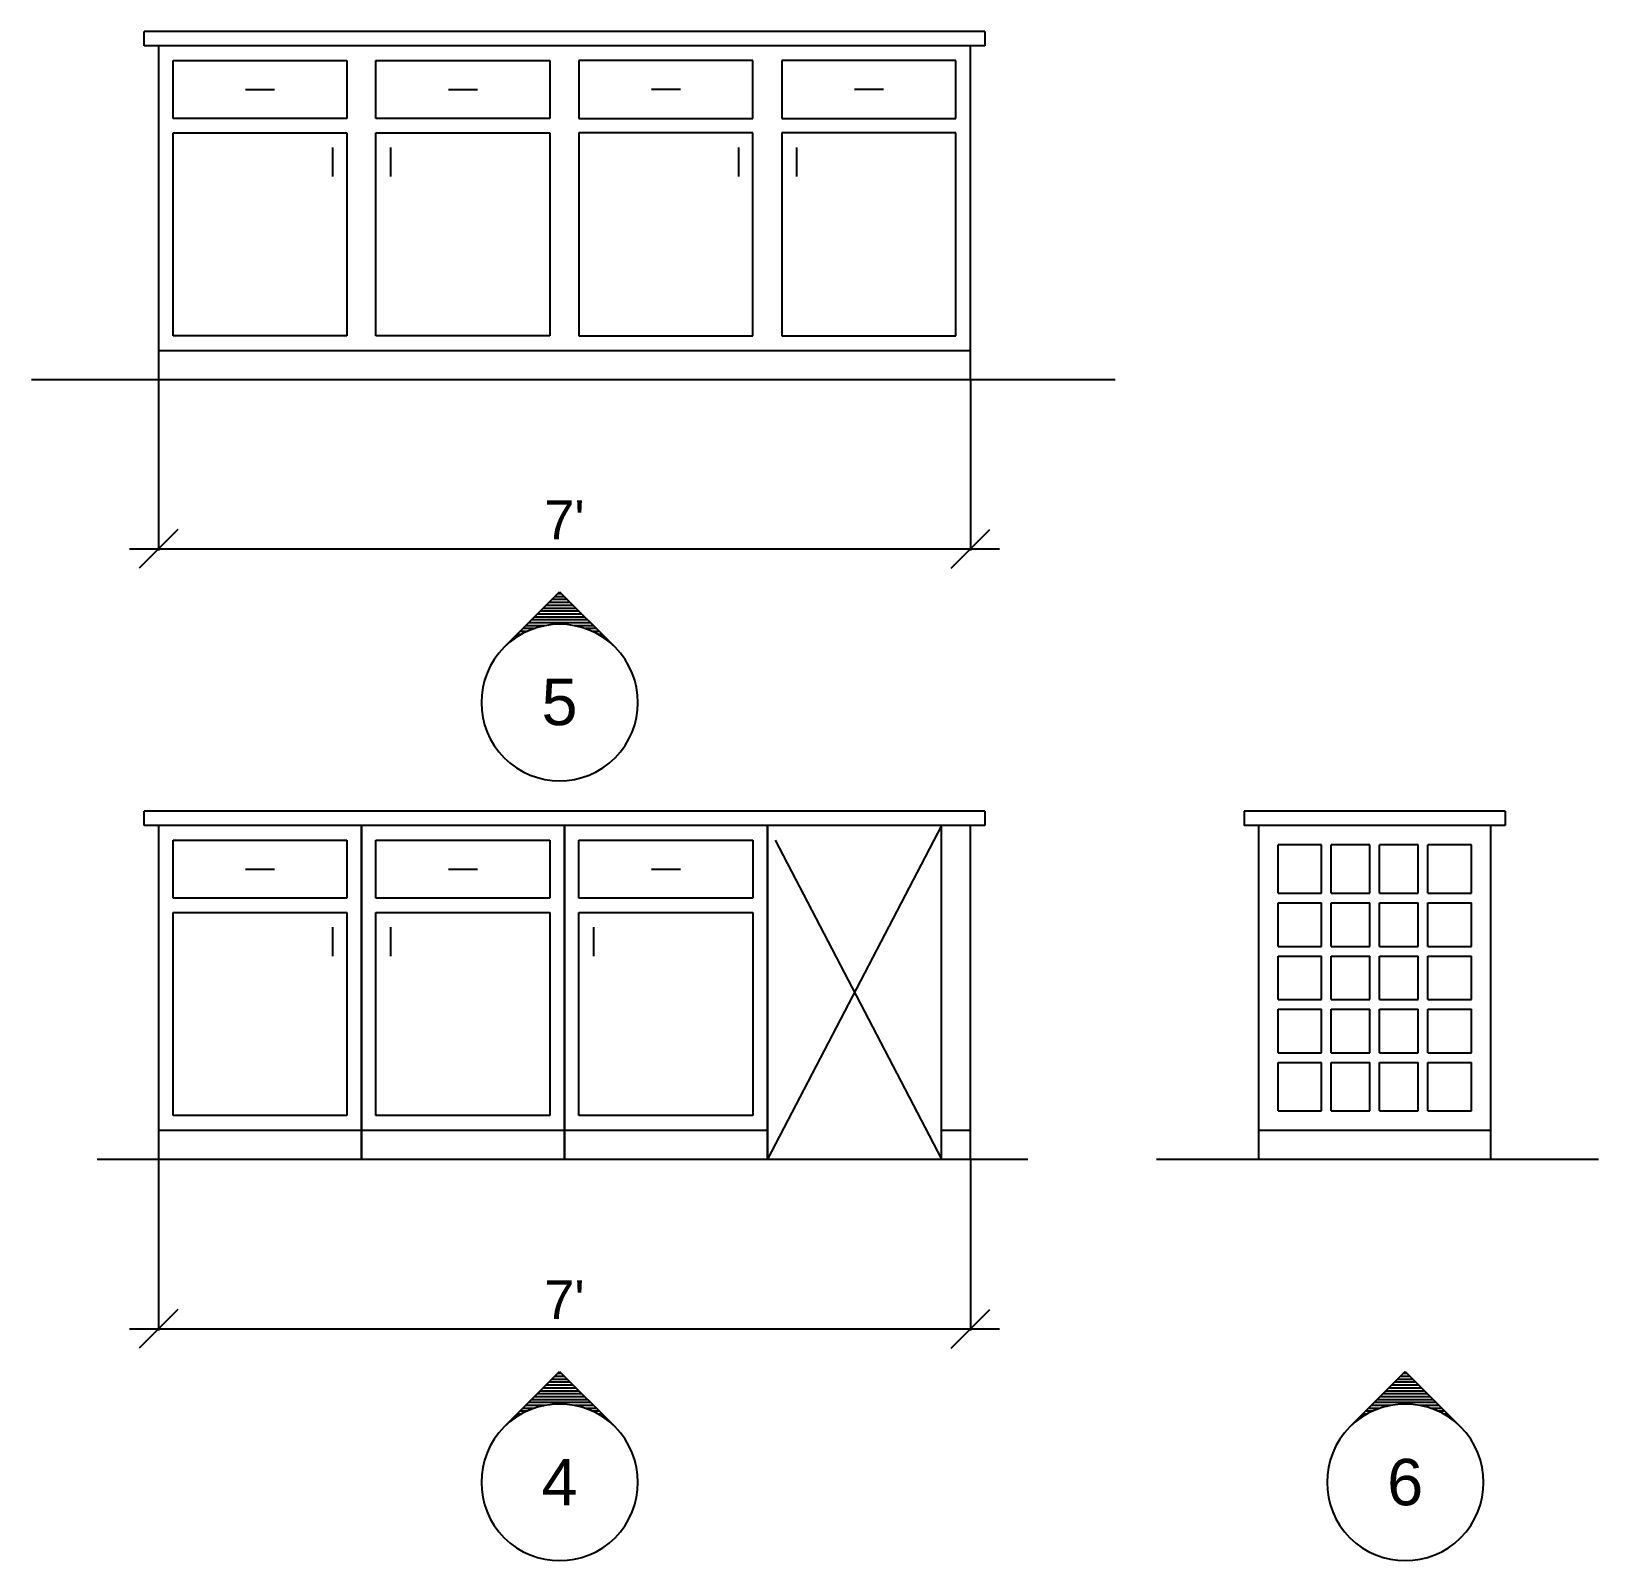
# Model space of a CAD drawing. Header units: inches. Extents: x 13 to 1535, y 73 to 1048.
# Drawn here: x 240.5 to 402.6, y 299 to 457.2 of the extents above; entities that cross this region are included whole.
import ezdxf
from ezdxf.enums import TextEntityAlignment as Align

# ---------------------------------------------------------------- set-up
doc = ezdxf.new("R2010")
doc.units = ezdxf.units.IN
doc.header["$MEASUREMENT"] = 0
doc.layers.add('AR INTERIOR ELEV', color=3, linetype='Continuous')
doc.layers.add('DIMENSIONS', color=240, linetype='Continuous')
doc.styles.add('DIMTXT', font='ARIAL.TTF', dxfattribs={"height": 4})
doc.styles.add('NOTES', font='ARIAL.TTF', dxfattribs={"height": 4})
doc.dimstyles.new('Arch', dxfattribs={"dimtxt": 0.1875, "dimasz": 4, "dimexe": 0.179993, "dimexo": 0.0625, "dimgap": 1, "dimtad": 1, "dimtoh": 1, "dimdec": 4, "dimzin": 0, "dimdsep": 46, "dimlunit": 4, "dimtxsty": 'DIMTXT', "dimblk1": 'OBLIQUE', "dimblk2": 'OBLIQUE', "dimsah": 1, "dimcen": 0.089996, "dimdle": 3, "dimadec": 0, "dimazin": 0, "dimtfac": 1, "dimtdec": 4, "dimtofl": 0, "dimtmove": 0, "dimatfit": 3, "dimldrblk": 'OBLIQUE', "dimfxl": 1, "dimfrac": 2, "dimtolj": 1, "dimtzin": 0, "dimarcsym": 0})

msp = doc.modelspace()

# ---------------------------------------------------------------- texts
at = {"layer": 'AR INTERIOR ELEV', "style": 'NOTES'}
for s, p in [('5', (295.12624, 387.82848)), ('4', (295.12624, 307.16688)), ('6', (382.61607, 307.16688))]:
    msp.add_text(s, height=4.8, dxfattribs=at).set_placement(p, align=Align.MIDDLE)

# ---------------------------------------------------------------- blocks, each defined once
blk = doc.blocks.new('B21')
at = {"layer": 'AR INTERIOR ELEV'}
for p, q in [((21, 34.5), (0, 34.5)), ((0, 34.5), (0, 0)), ((21, 0), (21, 34.5)), ((1.5, 27), (1.5, 33)), ((1.5, 33), (19.5, 33)), ((19.5, 33), (19.5, 27)), ((9, 30), (12, 30)), ((19.5, 27), (1.5, 27)), ((1.5, 4.5), (1.5, 25.5)), ((1.5, 25.5), (19.5, 25.5)), ((19.5, 25.5), (19.5, 4.5)), ((3, 24), (3, 21)), ((19.5, 4.5), (1.5, 4.5)), ((0, 3), (21, 3)), ((0, 0), (21, 0))]:
    blk.add_line(p, q, dxfattribs=at)
blk = doc.blocks.new('_OBLIQUE')
at = {"color": 0, "linetype": 'ByBlock'}
blk.add_line((-0.5, -0.5), (0.5, 0.5), dxfattribs=at)
blk = doc.blocks.new('*D106')
at = {"layer": 'Defpoints', "color": 0}
for p in [(253.64, 340.57), (337.64, 340.57), (337.64, 323.03)]:
    blk.add_point(p, dxfattribs=at)
at = {"layer": 'DIMENSIONS', "color": 0, "lineweight": -2}
for p, q in [((253.64, 340.51), (253.64, 322.85)), ((337.64, 340.51), (337.64, 322.85)), ((250.64, 323.03), (340.64, 323.03))]:
    blk.add_line(p, q, dxfattribs=at)
at = {"layer": 'DIMENSIONS', "color": 0, "lineweight": -2, "xscale": 4, "yscale": 4, "zscale": 4, "rotation": 180}
blk.add_blockref('_OBLIQUE', (253.64, 323.03), dxfattribs=at)
at = {"layer": 'DIMENSIONS', "color": 0, "lineweight": -2, "xscale": 4, "yscale": 4, "zscale": 4}
blk.add_blockref('_OBLIQUE', (337.64, 323.03), dxfattribs=at)
at = {"layer": 'DIMENSIONS', "color": 0, "insert": (295.64, 326.03), "char_height": 4, "attachment_point": 5, "style": 'DIMTXT'}
blk.add_mtext("\\A1;7'", dxfattribs=at)
blk = doc.blocks.new('*D107')
at = {"layer": 'AR INTERIOR ELEV', "color": 0, "lineweight": -2}
for p, q in [((253.64, 421.17), (253.64, 403.52)), ((337.64, 421.17), (337.64, 403.52)), ((250.64, 403.7), (340.64, 403.7))]:
    blk.add_line(p, q, dxfattribs=at)
at = {"layer": 'Defpoints', "color": 0}
for p in [(253.64, 421.23), (337.64, 421.23), (337.64, 403.7)]:
    blk.add_point(p, dxfattribs=at)
at = {"layer": 'AR INTERIOR ELEV', "color": 0, "lineweight": -2, "xscale": 4, "yscale": 4, "zscale": 4, "rotation": 180}
blk.add_blockref('_OBLIQUE', (253.64, 403.7), dxfattribs=at)
at = {"layer": 'AR INTERIOR ELEV', "color": 0, "lineweight": -2, "xscale": 4, "yscale": 4, "zscale": 4}
blk.add_blockref('_OBLIQUE', (337.64, 403.7), dxfattribs=at)
at = {"layer": 'AR INTERIOR ELEV', "color": 0, "insert": (295.64, 406.7), "char_height": 4, "attachment_point": 5, "style": 'DIMTXT'}
blk.add_mtext("\\A1;7'", dxfattribs=at)
blk = doc.blocks.new('*X14')
at = {"color": 0}
for p, q in [((773.91, 756.75), (776.25, 756.75)), ((774.16, 757), (776, 757)), ((774.41, 757.25), (775.75, 757.25)), ((774.66, 757.5), (775.5, 757.5)), ((774.91, 757.75), (775.25, 757.75)), ((772.66, 755.5), (777.5, 755.5)), ((772.91, 755.75), (777.25, 755.75)), ((773.16, 756), (777, 756)), ((773.41, 756.25), (776.75, 756.25)), ((773.66, 756.5), (776.5, 756.5)), ((771.16, 754), (771.35, 754)), ((771.41, 754.25), (771.75, 754.25)), ((771.66, 754.5), (772.24, 754.5)), ((771.91, 754.75), (772.86, 754.75)), ((772.16, 755), (773.78, 755)), ((772.41, 755.25), (777.75, 755.25)), ((776.38, 755), (778, 755)), ((777.3, 754.75), (778.25, 754.75)), ((777.92, 754.5), (778.5, 754.5)), ((778.41, 754.25), (778.75, 754.25)), ((778.81, 754), (779, 754)), ((770.41, 753.25), (770.41, 753.25)), ((770.66, 753.5), (770.68, 753.5)), ((770.91, 753.75), (770.99, 753.75)), ((779.16, 753.75), (779.25, 753.75)), ((779.47, 753.5), (779.5, 753.5)), ((779.75, 753.25), (779.75, 753.25))]:
    blk.add_line(p, q, dxfattribs=at)

# ---------------------------------------------------------------- dimensions: what is measured, and where the dimension line sits
at = {"layer": 'AR INTERIOR ELEV'}
dim = msp.add_linear_dim(base=(337.63889, 403.69514), p1=(253.63889, 421.22981), p2=(337.63889, 421.22981), dimstyle='Arch', dxfattribs=at)
dim.commit()
dim.dimension.update_dxf_attribs({"geometry": '*D107', "text_midpoint": (295.63889, 406.69514)})
at = {"layer": 'DIMENSIONS'}
dim = msp.add_linear_dim(base=(337.63889, 323.03354), p1=(253.63889, 340.56821), p2=(337.63889, 340.56821), dimstyle='Arch', dxfattribs=at)
dim.commit()
dim.dimension.update_dxf_attribs({"geometry": '*D106', "text_midpoint": (295.63889, 326.03354)})

# ---------------------------------------------------------------- linework, layer by layer
at = {"layer": 'AR INTERIOR ELEV', "color": 6}
for p, q in [((252.13889, 455.72981), (252.13889, 457.22981)), ((339.13889, 457.22981), (252.13889, 457.22981)), ((339.13889, 455.72981), (252.13889, 455.72981)), ((253.63889, 455.72981), (253.63889, 421.22981)), ((337.63889, 421.22981), (337.63889, 455.72981)), ((339.13889, 457.22981), (339.13889, 455.72981)), ((339.13889, 376.56821), (252.13889, 376.56821)), ((252.13889, 375.06821), (252.13889, 376.56821)), ((339.13889, 376.56821), (339.13889, 375.06821)), ((365.97072, 376.56821), (365.97072, 375.06821)), ((392.97072, 376.56821), (365.97072, 376.56821)), ((392.97072, 376.56821), (392.97072, 375.06821)), ((339.13889, 375.06821), (252.13889, 375.06821)), ((253.63889, 375.06821), (253.63889, 340.56821)), ((316.63889, 375.06821), (316.63889, 340.56821)), ((334.63889, 340.56821), (334.63889, 375.06821)), ((337.63889, 340.56821), (337.63889, 375.06821)), ((392.97072, 375.06821), (365.97072, 375.06821)), ((367.47072, 340.56821), (367.47072, 375.06821)), ((391.47072, 340.56821), (391.47072, 375.06821))]:
    msp.add_line(p, q, dxfattribs=at)
at = {"layer": 'AR INTERIOR ELEV'}
for p, q in [((255.13889, 454.22981), (273.13889, 454.22981)), ((255.13889, 448.22981), (255.13889, 454.22981)), ((273.13889, 454.22981), (273.13889, 448.22981)), ((276.13889, 454.22981), (294.13889, 454.22981)), ((276.13889, 448.22981), (276.13889, 454.22981)), ((294.13889, 454.22981), (294.13889, 448.22981)), ((315.13889, 454.22981), (297.13889, 454.22981)), ((297.13889, 454.22981), (297.13889, 448.22981)), ((315.13889, 448.22981), (315.13889, 454.22981)), ((318.13889, 454.22981), (318.13889, 448.22981)), ((336.13889, 454.22981), (318.13889, 454.22981)), ((336.13889, 448.22981), (336.13889, 454.22981)), ((262.63889, 451.22981), (265.63889, 451.22981)), ((283.63889, 451.22981), (286.63889, 451.22981)), ((307.63889, 451.22981), (304.63889, 451.22981)), ((328.63889, 451.22981), (325.63889, 451.22981)), ((273.13889, 448.22981), (255.13889, 448.22981)), ((294.13889, 448.22981), (276.13889, 448.22981)), ((297.13889, 448.22981), (315.13889, 448.22981)), ((318.13889, 448.22981), (336.13889, 448.22981)), ((255.13889, 446.72981), (273.13889, 446.72981)), ((255.13889, 425.72981), (255.13889, 446.72981)), ((273.13889, 446.72981), (273.13889, 425.72981)), ((276.13889, 446.72981), (294.13889, 446.72981)), ((276.13889, 425.72981), (276.13889, 446.72981)), ((294.13889, 446.72981), (294.13889, 425.72981)), ((315.13889, 446.72981), (297.13889, 446.72981)), ((297.13889, 446.72981), (297.13889, 425.72981)), ((315.13889, 425.72981), (315.13889, 446.72981)), ((318.13889, 446.72981), (318.13889, 425.72981)), ((336.13889, 446.72981), (318.13889, 446.72981)), ((336.13889, 425.72981), (336.13889, 446.72981)), ((271.63889, 445.22981), (271.63889, 442.22981)), ((277.63889, 445.22981), (277.63889, 442.22981)), ((313.63889, 445.22981), (313.63889, 442.22981)), ((319.63889, 445.22981), (319.63889, 442.22981)), ((273.13889, 425.72981), (255.13889, 425.72981)), ((294.13889, 425.72981), (276.13889, 425.72981)), ((297.13889, 425.72981), (315.13889, 425.72981)), ((318.13889, 425.72981), (336.13889, 425.72981)), ((253.63889, 424.22981), (337.63889, 424.22981)), ((274.63889, 375.06821), (253.63889, 375.06821)), ((253.63889, 375.06821), (253.63889, 340.56821)), ((295.63889, 375.06821), (274.63889, 375.06821)), ((274.63889, 375.06821), (274.63889, 340.56821)), ((274.63889, 340.56821), (274.63889, 375.06821)), ((295.63889, 340.56821), (295.63889, 375.06821)), ((334.63889, 375.06821), (316.63889, 340.56821)), ((255.13889, 367.56821), (255.13889, 373.56821)), ((255.13889, 373.56821), (273.13889, 373.56821)), ((273.13889, 373.56821), (273.13889, 367.56821)), ((276.13889, 367.56821), (276.13889, 373.56821)), ((276.13889, 373.56821), (294.13889, 373.56821)), ((294.13889, 373.56821), (294.13889, 367.56821)), ((317.4215, 373.56821), (334.63889, 340.56821)), ((373.97072, 373.06821), (369.47072, 373.06821)), ((369.47072, 368.06821), (369.47072, 373.06821)), ((373.97072, 368.06821), (373.97072, 373.06821)), ((378.97072, 373.06821), (374.97072, 373.06821)), ((374.97072, 368.06821), (374.97072, 373.06821)), ((378.97072, 368.06821), (378.97072, 373.06821)), ((383.97072, 373.06821), (379.97072, 373.06821)), ((379.97072, 368.06821), (379.97072, 373.06821)), ((383.97072, 368.06821), (383.97072, 373.06821)), ((384.97072, 368.06821), (384.97072, 373.06821)), ((389.47072, 373.06821), (384.97072, 373.06821)), ((389.47072, 368.06821), (389.47072, 373.06821)), ((262.63889, 370.56821), (265.63889, 370.56821)), ((283.63889, 370.56821), (286.63889, 370.56821)), ((273.13889, 367.56821), (255.13889, 367.56821)), ((294.13889, 367.56821), (276.13889, 367.56821)), ((369.47072, 368.06821), (373.97072, 368.06821)), ((369.47072, 362.56821), (369.47072, 367.06821)), ((369.47072, 367.06821), (373.97072, 367.06821)), ((373.97072, 362.56821), (373.97072, 367.06821)), ((374.97072, 368.06821), (378.97072, 368.06821)), ((374.97072, 362.56821), (374.97072, 367.06821)), ((374.97072, 367.06821), (378.97072, 367.06821)), ((378.97072, 362.56821), (378.97072, 367.06821)), ((379.97072, 368.06821), (383.97072, 368.06821)), ((379.97072, 362.56821), (379.97072, 367.06821)), ((379.97072, 367.06821), (383.97072, 367.06821)), ((383.97072, 362.56821), (383.97072, 367.06821)), ((384.97072, 368.06821), (389.47072, 368.06821)), ((384.97072, 362.56821), (384.97072, 367.06821)), ((384.97072, 367.06821), (389.47072, 367.06821)), ((389.47072, 362.56821), (389.47072, 367.06821)), ((255.13889, 345.06821), (255.13889, 366.06821)), ((255.13889, 366.06821), (273.13889, 366.06821)), ((273.13889, 366.06821), (273.13889, 345.06821)), ((276.13889, 345.06821), (276.13889, 366.06821)), ((276.13889, 366.06821), (294.13889, 366.06821)), ((294.13889, 366.06821), (294.13889, 345.06821)), ((271.63889, 364.56821), (271.63889, 361.56821)), ((277.63889, 364.56821), (277.63889, 361.56821)), ((369.47072, 362.56821), (373.97072, 362.56821)), ((374.97072, 362.56821), (378.97072, 362.56821)), ((379.97072, 362.56821), (383.97072, 362.56821)), ((384.97072, 362.56821), (389.47072, 362.56821)), ((369.47072, 357.06821), (369.47072, 361.56821)), ((369.47072, 361.56821), (373.97072, 361.56821)), ((373.97072, 357.06821), (373.97072, 361.56821)), ((374.97072, 357.06821), (374.97072, 361.56821)), ((374.97072, 361.56821), (378.97072, 361.56821)), ((378.97072, 357.06821), (378.97072, 361.56821)), ((379.97072, 357.06821), (379.97072, 361.56821)), ((379.97072, 361.56821), (383.97072, 361.56821)), ((383.97072, 357.06821), (383.97072, 361.56821)), ((384.97072, 357.06821), (384.97072, 361.56821)), ((384.97072, 361.56821), (389.47072, 361.56821)), ((389.47072, 357.06821), (389.47072, 361.56821)), ((369.47072, 357.06821), (373.97072, 357.06821)), ((374.97072, 357.06821), (378.97072, 357.06821)), ((379.97072, 357.06821), (383.97072, 357.06821)), ((384.97072, 357.06821), (389.47072, 357.06821)), ((369.47072, 351.56821), (369.47072, 356.06821)), ((369.47072, 356.06821), (373.97072, 356.06821)), ((373.97072, 351.56821), (373.97072, 356.06821)), ((374.97072, 351.56821), (374.97072, 356.06821)), ((374.97072, 356.06821), (378.97072, 356.06821)), ((378.97072, 351.56821), (378.97072, 356.06821)), ((379.97072, 351.56821), (379.97072, 356.06821)), ((379.97072, 356.06821), (383.97072, 356.06821)), ((383.97072, 351.56821), (383.97072, 356.06821)), ((384.97072, 351.56821), (384.97072, 356.06821)), ((384.97072, 356.06821), (389.47072, 356.06821)), ((389.47072, 351.56821), (389.47072, 356.06821)), ((369.47072, 351.56821), (373.97072, 351.56821)), ((369.47072, 350.56821), (373.97072, 350.56821)), ((369.47072, 345.56821), (369.47072, 350.56821)), ((373.97072, 345.56821), (373.97072, 350.56821)), ((374.97072, 351.56821), (378.97072, 351.56821)), ((374.97072, 350.56821), (378.97072, 350.56821)), ((374.97072, 345.56821), (374.97072, 350.56821)), ((378.97072, 345.56821), (378.97072, 350.56821)), ((379.97072, 351.56821), (383.97072, 351.56821)), ((379.97072, 350.56821), (383.97072, 350.56821)), ((379.97072, 345.56821), (379.97072, 350.56821)), ((383.97072, 345.56821), (383.97072, 350.56821)), ((384.97072, 351.56821), (389.47072, 351.56821)), ((384.97072, 350.56821), (389.47072, 350.56821)), ((384.97072, 345.56821), (384.97072, 350.56821)), ((389.47072, 345.56821), (389.47072, 350.56821)), ((369.47072, 345.56821), (373.97072, 345.56821)), ((374.97072, 345.56821), (378.97072, 345.56821)), ((379.97072, 345.56821), (383.97072, 345.56821)), ((384.97072, 345.56821), (389.47072, 345.56821)), ((273.13889, 345.06821), (255.13889, 345.06821)), ((294.13889, 345.06821), (276.13889, 345.06821)), ((253.63889, 343.56821), (274.63889, 343.56821)), ((274.63889, 343.56821), (295.63889, 343.56821)), ((334.63889, 343.56821), (337.63889, 343.56821)), ((367.47072, 343.56821), (391.47072, 343.56821)), ((253.63889, 340.56821), (274.63889, 340.56821)), ((274.63889, 340.56821), (295.63889, 340.56821))]:
    msp.add_line(p, q, dxfattribs=at)
at = {"layer": 'AR INTERIOR ELEV', "color": 7}
for p, q in [((240.48215, 421.22981), (352.60802, 421.22981)), ((247.29829, 340.56821), (343.56969, 340.56821)), ((356.87454, 340.56821), (402.63251, 340.56821))]:
    msp.add_line(p, q, dxfattribs=at)
at = {"layer": 'AR INTERIOR ELEV'}
for points in [[(289.41132, 393.52448), (295.13889, 399.25205)], [(295.13889, 399.25205), (300.86645, 393.52448)], [(289.41132, 312.86288), (295.13889, 318.59045)], [(295.13889, 318.59045), (300.86645, 312.86288)], [(376.90116, 312.86288), (382.62872, 318.59045)], [(382.62872, 318.59045), (388.35629, 312.86288)]]:
    msp.add_lwpolyline(points, dxfattribs=at)
for centre, start, end in [((295.13889, 387.79692), 45, 135), ((295.13889, 387.79692), 135, 225), ((295.13889, 387.79692), 315, 45), ((295.13889, 387.79692), 225, 315), ((295.13889, 307.13532), 45, 135), ((382.62872, 307.13532), 45, 135), ((295.13889, 307.13532), 135, 225), ((295.13889, 307.13532), 315, 45), ((382.62872, 307.13532), 135, 225), ((382.62872, 307.13532), 315, 45), ((295.13889, 307.13532), 225, 315), ((382.62872, 307.13532), 225, 315)]:
    msp.add_arc(centre, 8.1, start, end, dxfattribs=at)

# ---------------------------------------------------------------- block references
at = {"layer": 'AR INTERIOR ELEV', "xscale": -1.2, "yscale": 1.200000000000003, "zscale": 1.2}
for p in [(1225.23407, -510.25495), (1225.23407, -590.91655), (1312.7239, -590.91655)]:
    msp.add_blockref('*X14', p, dxfattribs=at)
at = {"layer": 'AR INTERIOR ELEV'}
msp.add_blockref('B21', (295.63889, 340.56821), dxfattribs=at)

msp.set_redraw_order([(e.dxf.handle, doc.entitydb.next_handle()) for e in msp.query("TEXT MTEXT ATTDEF DIMENSION ARC_DIMENSION")])  # texts and dimensions are drawn at this point

doc.saveas('drawing.dxf')
